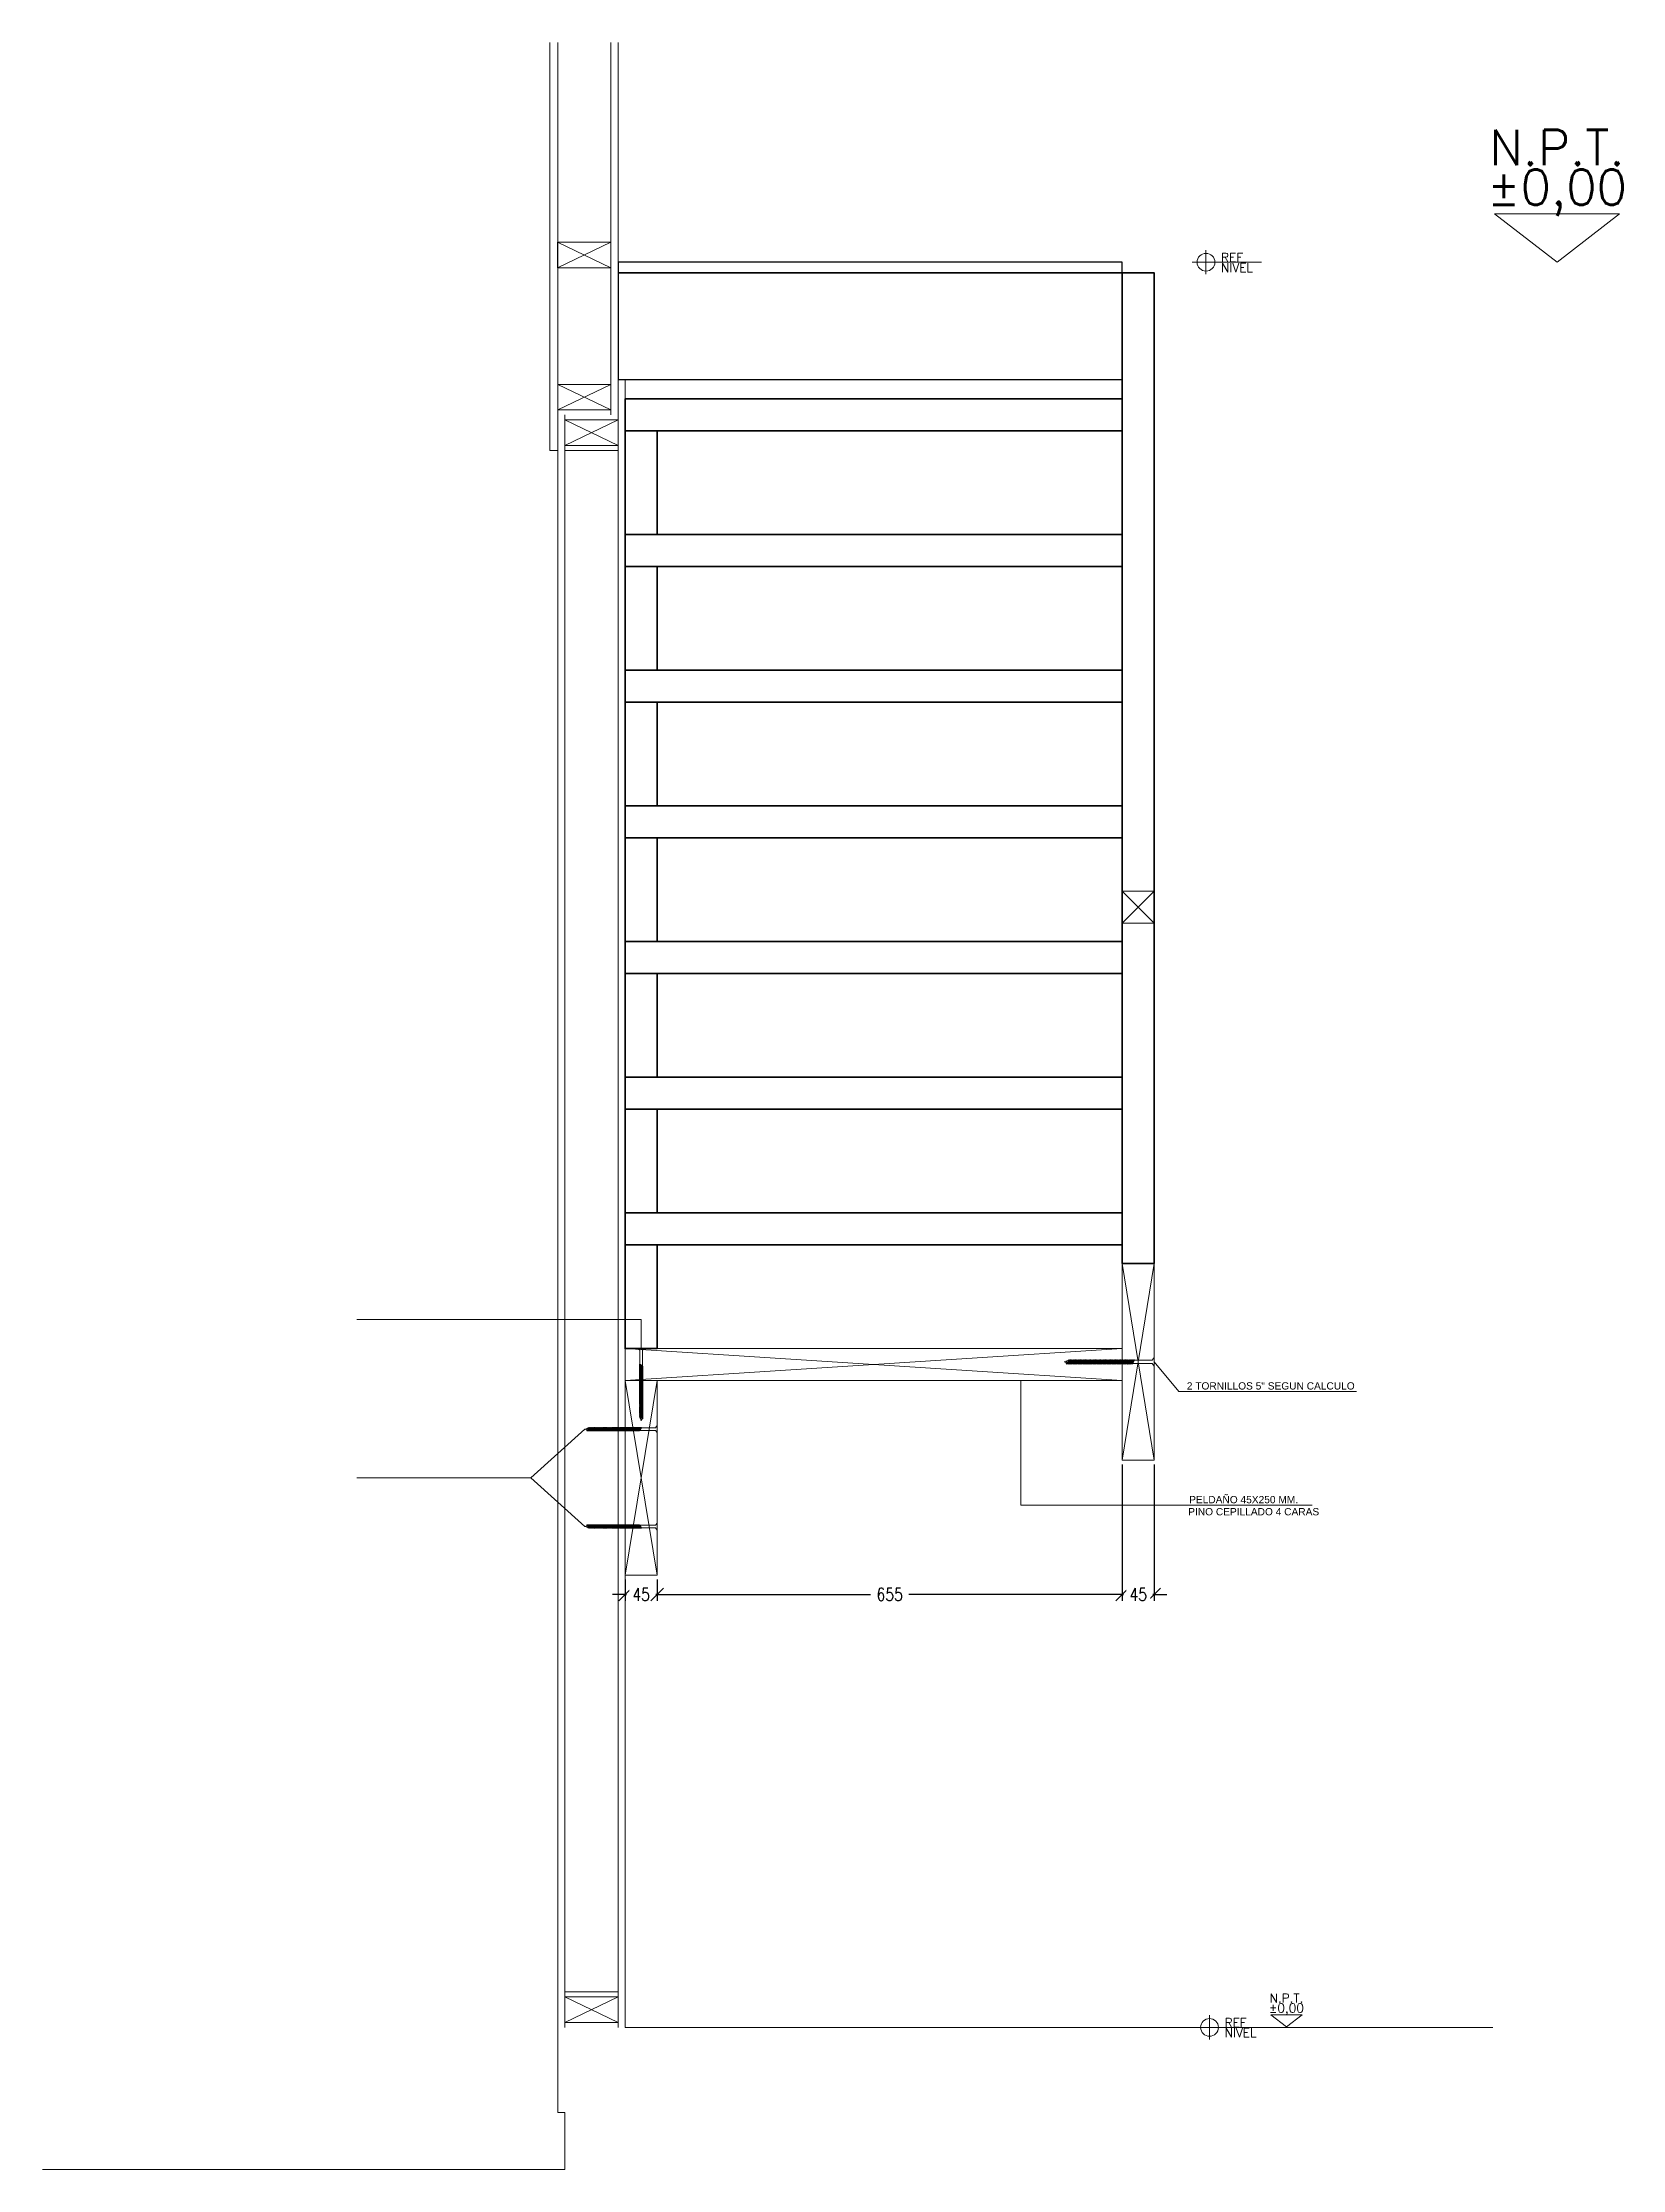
# Model space of a CAD drawing. Header units: metres. Extents: x -2 to 690, y -116 to 73.
# Drawn here: x 222.768 to 224.993, y 62.831 to 65.826 of the extents above; entities that cross this region are included whole.
import ezdxf
from ezdxf.enums import TextEntityAlignment as Align

# ---------------------------------------------------------------- set-up
doc = ezdxf.new("R2010")
doc.units = ezdxf.units.M
doc.header["$LTSCALE"] = 5
doc.header["$MEASUREMENT"] = 0
doc.layers.get('0').update_dxf_attribs({"color": 30})
doc.layers.get('DEFPOINTS').update_dxf_attribs({"color": 210})
for name, color, linetype, lineweight in [('A-ANNO-DIMS', 3, 'Continuous', 18), ('A-ANNO-SYMB', 3, 'Continuous', 18), ('A-ANNO-TEXT', 3, 'Continuous', 18), ('A-DETL-MBND', 3, 'Continuous', 18), ('A-ELEV-MBE1', 7, 'Continuous', 35), ('A-ELEV-MBE2', 4, 'Continuous', 25), ('A-FURN', 8, 'Continuous', 18), ('A-WALL-STUD', 3, 'Continuous', 18)]:
    doc.layers.add(name, color=color, linetype=linetype, lineweight=lineweight)
doc.styles.add('E-ROMANS', font='romans.shx', dxfattribs={"width": 0.8})
doc.styles.get("Standard").update_dxf_attribs({"font": 'arial.ttf'})
doc.dimstyles.new('E-0010_TICK_18', dxfattribs={"dimscale": 0.001, "dimtxt": 18, "dimasz": 18, "dimexe": 9, "dimexo": 6, "dimgap": 9, "dimtad": 0, "dimdec": 0, "dimlfac": 1000, "dimzin": 0, "dimdsep": 46, "dimtxsty": 'E-ROMANS', "dimblk": 'OBLIQUE', "dimcen": 9, "dimclrd": 256, "dimclre": 256, "dimclrt": 256, "dimadec": 0, "dimazin": 0, "dimtfac": 1, "dimtdec": 0, "dimtmove": 1, "dimatfit": 3, "dimldrblk": 'OPEN90', "dimfxl": 1, "dimtfill": 1, "dimtolj": 1, "dimtzin": 0, "dimarcsym": 0})

msp = doc.modelspace()

# ---------------------------------------------------------------- texts
at = {"layer": 'A-ANNO-TEXT', "char_height": 0.01024, "attachment_point": 4}
for s, insert in [('\\A1;{\\fArial|b0|i0|c0|p34;2 TORNILLOS 5" SEGUN CALCULO}', (224.3794, 63.9345)), ('\\A1;{\\fArial|b0|i0|c0|p34;PELDAÑO 45X250 MM.}', (224.3827, 63.7744)), ('\\A1;{\\fArial|b0|i0|c0|p34;PINO CEPILLADO 4 CARAS}', (224.3814, 63.7574))]:
    msp.add_mtext(s, dxfattribs=dict(at, insert=insert))
at = {"layer": 'A-ANNO-TEXT', "style": 'E-ROMANS'}
for tag, text, height, p in [('N.P.T.', 'N.', 0.05, (224.9007, 65.6379)), ('%%P0,00', '0.00', 0.05, (224.9007, 65.5821)), ('%%P0,00', '0.00', 0.0125, (224.5197, 63.0488)), ('N.P.T.', 'N.', 0.0125, (224.5197, 63.0627))]:
    msp.add_attdef(tag, text=text, height=height, dxfattribs=at).set_placement(p, align=Align.BOTTOM_CENTER)
for p in [(224.4275, 65.5152), (224.4325, 63.0302)]:
    msp.add_attdef('NIVEL', text='%%P0,00', height=0.0125, dxfattribs=at).set_placement(p, align=Align.TOP_LEFT)
for p in [(224.4276, 65.5131), (224.4326, 63.0281)]:
    msp.add_attdef('REF', text='', height=0.0125, dxfattribs=at).set_placement(p, align=Align.BOTTOM_LEFT)

# ---------------------------------------------------------------- blocks, each defined once
blk = doc.blocks.new('_Oblique')
at = {"color": 0, "linetype": 'ByBlock', "lineweight": -2}
blk.add_line((-0.5, -0.5), (0.5, 0.5), dxfattribs=at)
blk = doc.blocks.new('*D1627')
at = {"layer": 'A-ANNO-DIMS', "lineweight": -2, "transparency": 16777216}
for p, q in [((223.5885, 63.6621), (223.5885, 63.632)), ((223.6335, 63.6621), (223.6335, 63.632)), ((223.5885, 63.641), (223.5705, 63.641)), ((223.5885, 63.641), (223.5904, 63.641)), ((223.6335, 63.641), (223.6317, 63.641)), ((223.6335, 63.641), (223.6515, 63.641))]:
    blk.add_line(p, q, dxfattribs=at)
at = {"layer": 'A-ANNO-DIMS', "lineweight": -2, "transparency": 16777216, "xscale": 0.018, "yscale": 0.018, "zscale": 0.018}
blk.add_blockref('_Oblique', (223.5885, 63.641), dxfattribs=at)
at = {"layer": 'A-ANNO-DIMS', "lineweight": -2, "transparency": 16777216, "xscale": 0.018, "yscale": 0.018, "zscale": 0.018, "rotation": 180}
blk.add_blockref('_Oblique', (223.6335, 63.641), dxfattribs=at)
at = {"layer": 'A-ANNO-DIMS', "transparency": 16777216, "insert": (223.611, 63.641), "char_height": 0.018, "attachment_point": 5, "style": 'E-ROMANS', "bg_fill": 3, "box_fill_scale": 1.25, "bg_fill_color": 256, "bg_fill_true_color": 13158600, "bg_fill_transparency": 0}
blk.add_mtext('\\A1;45', dxfattribs=at)
at = {"layer": 'DEFPOINTS', "color": 0, "transparency": 16777216}
for p in [(223.5885, 63.6681), (223.6335, 63.6681), (223.6335, 63.641)]:
    blk.add_point(p, dxfattribs=at)
blk = doc.blocks.new('_Open90')
at = {"color": 0, "linetype": 'ByBlock', "lineweight": -2}
for p, q in [((0, 0), (-1, 0)), ((-0.5, 0.5), (0, 0)), ((0, 0), (-0.5, -0.5))]:
    blk.add_line(p, q, dxfattribs=at)
blk = doc.blocks.new('*D1628')
at = {"layer": 'A-ANNO-DIMS', "lineweight": -2, "transparency": 16777216}
for p, q in [((224.2885, 63.8241), (224.2885, 63.632)), ((223.6335, 63.6621), (223.6335, 63.632)), ((223.6335, 63.641), (223.9339, 63.641)), ((224.2885, 63.641), (223.9882, 63.641))]:
    blk.add_line(p, q, dxfattribs=at)
at = {"layer": 'DEFPOINTS', "color": 0, "transparency": 16777216}
for p in [(224.2885, 63.8301), (223.6335, 63.6681), (224.2885, 63.641)]:
    blk.add_point(p, dxfattribs=at)
at = {"layer": 'A-ANNO-DIMS', "lineweight": -2, "transparency": 16777216, "xscale": 0.018, "yscale": 0.018, "zscale": 0.018, "rotation": 180}
blk.add_blockref('_Oblique', (223.6335, 63.641), dxfattribs=at)
at = {"layer": 'A-ANNO-DIMS', "lineweight": -2, "transparency": 16777216, "xscale": 0.018, "yscale": 0.018, "zscale": 0.018}
blk.add_blockref('_Oblique', (224.2885, 63.641), dxfattribs=at)
at = {"layer": 'A-ANNO-DIMS', "transparency": 16777216, "insert": (223.961, 63.641), "char_height": 0.018, "attachment_point": 5, "style": 'E-ROMANS', "bg_fill": 3, "box_fill_scale": 1.25, "bg_fill_color": 256, "bg_fill_true_color": 13158600, "bg_fill_transparency": 0}
blk.add_mtext('\\A1;655', dxfattribs=at)
blk = doc.blocks.new('*D1629')
at = {"layer": 'A-ANNO-DIMS', "lineweight": -2, "transparency": 16777216}
for p, q in [((224.2885, 63.8241), (224.2885, 63.632)), ((224.3335, 63.8241), (224.3335, 63.632)), ((224.2885, 63.641), (224.2705, 63.641)), ((224.2885, 63.641), (224.2904, 63.641)), ((224.3335, 63.641), (224.3317, 63.641)), ((224.3335, 63.641), (224.3515, 63.641))]:
    blk.add_line(p, q, dxfattribs=at)
at = {"layer": 'DEFPOINTS', "color": 0, "transparency": 16777216}
for p in [(224.2885, 63.8301), (224.3335, 63.8301)]:
    blk.add_point(p, dxfattribs=at)
at = {"layer": 'A-ANNO-DIMS', "lineweight": -2, "transparency": 16777216, "xscale": 0.018, "yscale": 0.018, "zscale": 0.018}
blk.add_blockref('_Oblique', (224.2885, 63.641), dxfattribs=at)
at = {"layer": 'A-ANNO-DIMS', "lineweight": -2, "transparency": 16777216, "xscale": 0.018, "yscale": 0.018, "zscale": 0.018, "rotation": 180}
blk.add_blockref('_Oblique', (224.3335, 63.641), dxfattribs=at)
at = {"layer": 'A-ANNO-DIMS', "transparency": 16777216, "insert": (224.311, 63.641), "char_height": 0.018, "attachment_point": 5, "style": 'E-ROMANS', "bg_fill": 3, "box_fill_scale": 1.25, "bg_fill_color": 256, "bg_fill_true_color": 13158600, "bg_fill_transparency": 0}
blk.add_mtext('\\A1;45', dxfattribs=at)
at = {"layer": 'DEFPOINTS', "color": 0, "transparency": 16777216}
blk.add_point((224.2885, 63.641), dxfattribs=at)

# ---------------------------------------------------------------- linework, layer by layer
at = {"layer": 'A-ANNO-DIMS'}
msp.add_line((223.5035, 62.8315), (222.7681, 62.8315), dxfattribs=at)
at = {"layer": 'A-ANNO-SYMB'}
for p, q in [((224.3871, 65.5165), (224.4847, 65.5165)), ((224.4064, 65.4995), (224.4064, 65.5335)), ((224.2885, 64.5861), (224.3335, 64.6311)), ((224.2885, 64.6311), (224.3335, 64.5861)), ((224.2885, 63.8301), (224.3335, 64.1067)), ((224.2885, 64.1067), (224.3335, 63.8301)), ((223.5885, 63.9422), (224.2885, 63.9872)), ((223.5885, 63.9872), (224.2885, 63.9422)), ((223.6335, 63.6681), (223.5885, 63.9422)), ((223.6335, 63.9422), (223.5885, 63.6681)), ((223.5885, 63.0315), (224.8102, 63.0315)), ((224.3921, 63.0315), (224.4897, 63.0315)), ((224.4114, 63.0145), (224.4114, 63.0485)), ((223.5035, 62.9115), (223.5035, 62.8315))]:
    msp.add_line(p, q, dxfattribs=at)
for points in [[(223.5035, 62.9115), (223.4935, 62.9115), (223.4935, 65.2515), (223.4825, 65.2515), (223.4823, 65.8258)], [(223.5785, 65.8258), (223.5785, 65.3515), (223.5885, 65.3515), (223.5885, 63.0315)], [(224.9888, 65.5844), (224.8127, 65.5844)], [(224.9888, 65.5844), (224.9007, 65.5165), (224.8127, 65.5844)], [(223.2108, 64.0282), (223.611, 64.0282), (223.611, 63.9872)], [(224.6182, 63.9266), (224.368, 63.9266), (224.3335, 63.9684)], [(223.2108, 63.8052), (223.4558, 63.8052), (223.5319, 63.8737)], [(223.2108, 63.8052), (223.4558, 63.8052), (223.5319, 63.7366)], [(224.5417, 63.0493), (224.4977, 63.0493)], [(224.5417, 63.0493), (224.5197, 63.0324), (224.4977, 63.0493)]]:
    msp.add_lwpolyline(points, dxfattribs=at)
for points in [[(223.5035, 65.2515), (223.5785, 65.2515), (223.5785, 63.0815), (223.5035, 63.0815)], [(224.2885, 64.5861), (224.3335, 64.5861), (224.3335, 64.6311), (224.2885, 64.6311)], [(224.3335, 63.8301), (224.2885, 63.8301), (224.2885, 64.1067), (224.3335, 64.1067)], [(224.2885, 63.9422), (223.5885, 63.9422), (223.5885, 63.9872), (224.2885, 63.9872)], [(223.6335, 63.6681), (223.5885, 63.6681), (223.5885, 63.9422), (223.6335, 63.9422)]]:
    msp.add_lwpolyline(points, close=True, dxfattribs=at)
for centre in [(224.4064, 65.5165), (224.4114, 63.0315)]:
    msp.add_circle(centre, 0.0125, dxfattribs=at)
at = {"layer": 'A-DETL-MBND'}
for p, q in [((223.4935, 65.2515), (223.4935, 65.8258)), ((223.5685, 65.3015), (223.5685, 65.8258))]:
    msp.add_line(p, q, dxfattribs=at)
for points in [[(223.5785, 65.3515), (223.5785, 63.0315)], [(223.5035, 65.3015), (223.5035, 63.0315)]]:
    msp.add_lwpolyline(points, dxfattribs=at)
at = {"layer": 'A-ELEV-MBE1'}
for p, q in [((223.5885, 65.3242), (224.2885, 65.3242)), ((223.5885, 65.2792), (224.2885, 65.2792)), ((223.5885, 65.1332), (224.2885, 65.1332)), ((223.5885, 65.0882), (224.2885, 65.0882)), ((223.5885, 64.9422), (224.2885, 64.9422)), ((223.5885, 64.8972), (224.2885, 64.8972)), ((223.5885, 64.7512), (224.2885, 64.7512)), ((223.5885, 64.7062), (224.2885, 64.7062)), ((223.5885, 64.5602), (224.2885, 64.5602)), ((223.5885, 64.5152), (224.2885, 64.5152)), ((223.5885, 64.3692), (224.2885, 64.3692)), ((223.5885, 64.3242), (224.2885, 64.3242)), ((223.5885, 64.1782), (224.2885, 64.1782)), ((223.5885, 64.1332), (224.2885, 64.1332))]:
    msp.add_line(p, q, dxfattribs=at)
msp.add_lwpolyline([(224.3335, 64.1067), (224.2885, 64.1067), (224.2885, 65.5015), (224.3335, 65.5015)], close=True, dxfattribs=at)
for points in [[(223.6335, 65.2792), (223.6335, 65.1332), (223.5885, 65.1332), (223.5885, 65.3242)], [(223.6335, 65.0882), (223.6335, 64.9422), (223.5885, 64.9422), (223.5885, 65.1332)], [(223.6335, 64.8972), (223.6335, 64.7512), (223.5885, 64.7512), (223.5885, 64.9422)], [(223.6335, 64.7062), (223.6335, 64.5602), (223.5885, 64.5602), (223.5885, 64.7512)], [(223.6335, 64.5152), (223.6335, 64.3692), (223.5885, 64.3692), (223.5885, 64.5602)], [(223.6335, 64.3242), (223.6335, 64.1782), (223.5885, 64.1782), (223.5885, 64.3692)], [(223.6335, 64.1332), (223.6335, 63.9872), (223.5885, 63.9872), (223.5885, 64.1782)]]:
    msp.add_lwpolyline(points, dxfattribs=at)
at = {"layer": 'A-ELEV-MBE2'}
for points in [[(224.2885, 65.5165), (223.5785, 65.5165), (223.5785, 65.5015), (224.2885, 65.5015)], [(224.2885, 65.5015), (223.5785, 65.5015), (223.5785, 65.3515), (224.2885, 65.3515)]]:
    msp.add_lwpolyline(points, close=True, dxfattribs=at)
at = {"layer": 'A-FURN'}
for points in [[(223.6092, 63.9651), (223.6092, 63.9848), (223.6061, 63.9872), (223.6159, 63.9872), (223.6129, 63.9848), (223.6129, 63.963), (223.6135, 63.9619), (223.6129, 63.9616), (223.6135, 63.9605), (223.6129, 63.9602), (223.6135, 63.9591), (223.6129, 63.9587), (223.6135, 63.9577), (223.6129, 63.9573), (223.6135, 63.9563), (223.6129, 63.9559), (223.6135, 63.9549), (223.6129, 63.9545), (223.6135, 63.9535), (223.6129, 63.9531), (223.6135, 63.952), (223.6129, 63.9517), (223.6135, 63.9506), (223.6129, 63.9503), (223.6135, 63.9492), (223.6129, 63.9489), (223.6135, 63.9478), (223.6129, 63.9475), (223.6135, 63.9464), (223.6129, 63.946), (223.6135, 63.945), (223.6129, 63.9446), (223.6135, 63.9436), (223.6129, 63.9432), (223.6135, 63.9422), (223.6129, 63.9418), (223.6135, 63.9407), (223.6129, 63.9404), (223.6135, 63.9393), (223.6129, 63.939), (223.6135, 63.9379), (223.6129, 63.9376), (223.6135, 63.9365), (223.6129, 63.9362), (223.6135, 63.9351), (223.6129, 63.9348), (223.6135, 63.9337), (223.6129, 63.9333), (223.6135, 63.9323), (223.6129, 63.9319), (223.6135, 63.9309), (223.6129, 63.9305), (223.6135, 63.9295), (223.6129, 63.9291), (223.6135, 63.928), (223.6129, 63.9277), (223.6135, 63.9266), (223.6129, 63.9263), (223.6135, 63.9252), (223.6129, 63.9249), (223.6135, 63.9238), (223.6129, 63.9235), (223.6135, 63.9224), (223.6129, 63.922), (223.6135, 63.921), (223.6129, 63.9206), (223.6135, 63.9196), (223.6129, 63.9192), (223.6135, 63.9182), (223.6129, 63.9178), (223.6135, 63.9168), (223.6129, 63.9164), (223.6135, 63.9153), (223.6129, 63.915), (223.6135, 63.9139), (223.6129, 63.9136), (223.6135, 63.9125), (223.6129, 63.9122), (223.6135, 63.9111), (223.6129, 63.9108), (223.6135, 63.9097), (223.6129, 63.9093), (223.6135, 63.9083), (223.6129, 63.9079), (223.6135, 63.9069), (223.6129, 63.9065), (223.6135, 63.9055), (223.6129, 63.9051), (223.6135, 63.9041), (223.6129, 63.9037), (223.6135, 63.9026), (223.6129, 63.9023), (223.6135, 63.9012), (223.6129, 63.9009), (223.6135, 63.8998), (223.6129, 63.8995), (223.6135, 63.8984), (223.6129, 63.8981), (223.6135, 63.897), (223.6129, 63.8966), (223.6135, 63.8956), (223.6129, 63.8952), (223.6135, 63.8942), (223.6129, 63.8938), (223.6135, 63.8928), (223.6129, 63.8924), (223.6135, 63.8913), (223.6129, 63.891), (223.6135, 63.8899), (223.6129, 63.8896), (223.6135, 63.8885), (223.6129, 63.8882), (223.6118, 63.8878), (223.611, 63.8856), (223.61, 63.8889), (223.6092, 63.8903), (223.6086, 63.8914), (223.6092, 63.8917), (223.6086, 63.8928), (223.6092, 63.8931)], [(223.6092, 63.9651), (223.6086, 63.9647), (223.6092, 63.9637)], [(223.6135, 63.9619), (223.6086, 63.9647)], [(223.6092, 63.9637), (223.6086, 63.9633), (223.6092, 63.9623)], [(223.6135, 63.9605), (223.6086, 63.9633)], [(223.6092, 63.9623), (223.6086, 63.9619), (223.6092, 63.9609)], [(223.6135, 63.9591), (223.6086, 63.9619)], [(223.6092, 63.9609), (223.6086, 63.9605), (223.6092, 63.9595)], [(223.6135, 63.9577), (223.6086, 63.9605)], [(223.6092, 63.9595), (223.6086, 63.9591), (223.6092, 63.958)], [(223.6135, 63.9563), (223.6086, 63.9591)], [(223.6092, 63.958), (223.6086, 63.9577), (223.6092, 63.9566)], [(223.6129, 63.963), (223.6092, 63.9651)], [(223.6129, 63.9616), (223.6092, 63.9637)], [(223.6129, 63.9602), (223.6092, 63.9623)], [(223.6129, 63.9587), (223.6092, 63.9609)], [(223.6129, 63.9573), (223.6092, 63.9595)], [(223.6129, 63.9559), (223.6092, 63.958)], [(224.3059, 63.9707), (224.3305, 63.9707), (224.3335, 63.9745), (224.3335, 63.9623), (224.3305, 63.9661), (224.3032, 63.9661), (224.3019, 63.9653), (224.3014, 63.9661), (224.3001, 63.9653), (224.2997, 63.9661), (224.2983, 63.9653), (224.2979, 63.9661), (224.2966, 63.9653), (224.2961, 63.9661), (224.2948, 63.9653), (224.2944, 63.9661), (224.2931, 63.9653), (224.2926, 63.9661), (224.2913, 63.9653), (224.2909, 63.9661), (224.2895, 63.9653), (224.2891, 63.9661), (224.2878, 63.9653), (224.2873, 63.9661), (224.286, 63.9653), (224.2856, 63.9661), (224.2842, 63.9653), (224.2838, 63.9661), (224.2825, 63.9653), (224.282, 63.9661), (224.2807, 63.9653), (224.2803, 63.9661), (224.2789, 63.9653), (224.2785, 63.9661), (224.2772, 63.9653), (224.2767, 63.9661), (224.2754, 63.9653), (224.275, 63.9661), (224.2736, 63.9653), (224.2732, 63.9661), (224.2719, 63.9653), (224.2714, 63.9661), (224.2701, 63.9653), (224.2697, 63.9661), (224.2684, 63.9653), (224.2679, 63.9661), (224.2666, 63.9653), (224.2662, 63.9661), (224.2648, 63.9653), (224.2644, 63.9661), (224.2631, 63.9653), (224.2626, 63.9661), (224.2613, 63.9653), (224.2609, 63.9661), (224.2595, 63.9653), (224.2591, 63.9661), (224.2578, 63.9653), (224.2573, 63.9661), (224.256, 63.9653), (224.2556, 63.9661), (224.2542, 63.9653), (224.2538, 63.9661), (224.2525, 63.9653), (224.252, 63.9661), (224.2507, 63.9653), (224.2503, 63.9661), (224.2489, 63.9653), (224.2485, 63.9661), (224.2472, 63.9653), (224.2467, 63.9661), (224.2454, 63.9653), (224.245, 63.9661), (224.2437, 63.9653), (224.2432, 63.9661), (224.2419, 63.9653), (224.2415, 63.9661), (224.2401, 63.9653), (224.2397, 63.9661), (224.2384, 63.9653), (224.2379, 63.9661), (224.2366, 63.9653), (224.2362, 63.9661), (224.2348, 63.9653), (224.2344, 63.9661), (224.2331, 63.9653), (224.2326, 63.9661), (224.2313, 63.9653), (224.2309, 63.9661), (224.2295, 63.9653), (224.2291, 63.9661), (224.2278, 63.9653), (224.2273, 63.9661), (224.226, 63.9653), (224.2256, 63.9661), (224.2242, 63.9653), (224.2238, 63.9661), (224.2225, 63.9653), (224.222, 63.9661), (224.2207, 63.9653), (224.2203, 63.9661), (224.219, 63.9653), (224.2185, 63.9661), (224.2172, 63.9653), (224.2168, 63.9661), (224.2154, 63.9653), (224.215, 63.9661), (224.2137, 63.9653), (224.2132, 63.9661), (224.2119, 63.9653), (224.2115, 63.9661), (224.2101, 63.9653), (224.2097, 63.9661), (224.2093, 63.9674), (224.2065, 63.9684), (224.2106, 63.9697), (224.2123, 63.9707), (224.2137, 63.9714), (224.2141, 63.9707), (224.2154, 63.9714), (224.2159, 63.9707)], [(224.2093, 63.9674), (224.2106, 63.9697)], [(224.2101, 63.9653), (224.2137, 63.9714)], [(224.2115, 63.9661), (224.2141, 63.9707)], [(224.2119, 63.9653), (224.2154, 63.9714)], [(224.2132, 63.9661), (224.2159, 63.9707)], [(224.2137, 63.9653), (224.2172, 63.9714)], [(224.215, 63.9661), (224.2176, 63.9707)], [(224.2154, 63.9653), (224.219, 63.9714)], [(224.2176, 63.9707), (224.2172, 63.9714), (224.2159, 63.9707)], [(224.2168, 63.9661), (224.2194, 63.9707)], [(224.2172, 63.9653), (224.2207, 63.9714)], [(224.2194, 63.9707), (224.219, 63.9714), (224.2176, 63.9707)], [(224.2185, 63.9661), (224.2212, 63.9707)], [(224.219, 63.9653), (224.2225, 63.9714)], [(224.2212, 63.9707), (224.2207, 63.9714), (224.2194, 63.9707)], [(224.2203, 63.9661), (224.2229, 63.9707)], [(224.2207, 63.9653), (224.2243, 63.9714)], [(224.2229, 63.9707), (224.2225, 63.9714), (224.2212, 63.9707)], [(224.222, 63.9661), (224.2247, 63.9707)], [(224.2225, 63.9653), (224.226, 63.9714)], [(224.2247, 63.9707), (224.2243, 63.9714), (224.2229, 63.9707)], [(224.2238, 63.9661), (224.2265, 63.9707)], [(224.2242, 63.9653), (224.2278, 63.9714)], [(224.2265, 63.9707), (224.226, 63.9714), (224.2247, 63.9707)], [(224.2256, 63.9661), (224.2282, 63.9707)], [(224.226, 63.9653), (224.2295, 63.9714)], [(224.2282, 63.9707), (224.2278, 63.9714), (224.2265, 63.9707)], [(224.2273, 63.9661), (224.23, 63.9707)], [(224.2278, 63.9653), (224.2313, 63.9714)], [(224.23, 63.9707), (224.2295, 63.9714), (224.2282, 63.9707)], [(224.2291, 63.9661), (224.2318, 63.9707)], [(224.2295, 63.9653), (224.2331, 63.9714)], [(224.2318, 63.9707), (224.2313, 63.9714), (224.23, 63.9707)], [(224.2309, 63.9661), (224.2335, 63.9707)], [(224.2313, 63.9653), (224.2348, 63.9714)], [(224.2335, 63.9707), (224.2331, 63.9714), (224.2318, 63.9707)], [(224.2326, 63.9661), (224.2353, 63.9707)], [(224.2331, 63.9653), (224.2366, 63.9714)], [(224.2353, 63.9707), (224.2348, 63.9714), (224.2335, 63.9707)], [(224.2344, 63.9661), (224.237, 63.9707)], [(224.2348, 63.9653), (224.2384, 63.9714)], [(224.237, 63.9707), (224.2366, 63.9714), (224.2353, 63.9707)], [(224.2362, 63.9661), (224.2388, 63.9707)], [(224.2366, 63.9653), (224.2401, 63.9714)], [(224.2388, 63.9707), (224.2384, 63.9714), (224.237, 63.9707)], [(224.2379, 63.9661), (224.2406, 63.9707)], [(224.2384, 63.9653), (224.2419, 63.9714)], [(224.2406, 63.9707), (224.2401, 63.9714), (224.2388, 63.9707)], [(224.2397, 63.9661), (224.2423, 63.9707)], [(224.2401, 63.9653), (224.2437, 63.9714)], [(224.2423, 63.9707), (224.2419, 63.9714), (224.2406, 63.9707)], [(224.2415, 63.9661), (224.2441, 63.9707)], [(224.2419, 63.9653), (224.2454, 63.9714)], [(224.2441, 63.9707), (224.2437, 63.9714), (224.2423, 63.9707)], [(224.2432, 63.9661), (224.2459, 63.9707)], [(224.2437, 63.9653), (224.2472, 63.9714)], [(224.2459, 63.9707), (224.2454, 63.9714), (224.2441, 63.9707)], [(224.245, 63.9661), (224.2476, 63.9707)], [(224.2454, 63.9653), (224.249, 63.9714)], [(224.2476, 63.9707), (224.2472, 63.9714), (224.2459, 63.9707)], [(224.2467, 63.9661), (224.2494, 63.9707)], [(224.2472, 63.9653), (224.2507, 63.9714)], [(224.2494, 63.9707), (224.249, 63.9714), (224.2476, 63.9707)], [(224.2485, 63.9661), (224.2512, 63.9707)], [(224.2489, 63.9653), (224.2525, 63.9714)], [(224.2512, 63.9707), (224.2507, 63.9714), (224.2494, 63.9707)], [(224.2503, 63.9661), (224.2529, 63.9707)], [(224.2507, 63.9653), (224.2542, 63.9714)], [(224.2529, 63.9707), (224.2525, 63.9714), (224.2512, 63.9707)], [(224.252, 63.9661), (224.2547, 63.9707)], [(224.2525, 63.9653), (224.256, 63.9714)], [(224.2547, 63.9707), (224.2542, 63.9714), (224.2529, 63.9707)], [(224.2538, 63.9661), (224.2565, 63.9707)], [(224.2542, 63.9653), (224.2578, 63.9714)], [(224.2565, 63.9707), (224.256, 63.9714), (224.2547, 63.9707)], [(224.2556, 63.9661), (224.2582, 63.9707)], [(224.256, 63.9653), (224.2595, 63.9714)], [(224.2582, 63.9707), (224.2578, 63.9714), (224.2565, 63.9707)], [(224.2573, 63.9661), (224.26, 63.9707)], [(224.2578, 63.9653), (224.2613, 63.9714)], [(224.26, 63.9707), (224.2595, 63.9714), (224.2582, 63.9707)], [(224.2591, 63.9661), (224.2617, 63.9707)], [(224.2595, 63.9653), (224.2631, 63.9714)], [(224.2617, 63.9707), (224.2613, 63.9714), (224.26, 63.9707)], [(224.2609, 63.9661), (224.2635, 63.9707)], [(224.2613, 63.9653), (224.2648, 63.9714)], [(224.2635, 63.9707), (224.2631, 63.9714), (224.2617, 63.9707)], [(224.2626, 63.9661), (224.2653, 63.9707)], [(224.2631, 63.9653), (224.2666, 63.9714)], [(224.2653, 63.9707), (224.2648, 63.9714), (224.2635, 63.9707)], [(224.2644, 63.9661), (224.267, 63.9707)], [(224.2648, 63.9653), (224.2684, 63.9714)], [(224.267, 63.9707), (224.2666, 63.9714), (224.2653, 63.9707)], [(224.2662, 63.9661), (224.2688, 63.9707)], [(224.2666, 63.9653), (224.2701, 63.9714)], [(224.2688, 63.9707), (224.2684, 63.9714), (224.267, 63.9707)], [(224.2679, 63.9661), (224.2706, 63.9707)], [(224.2684, 63.9653), (224.2719, 63.9714)], [(224.2706, 63.9707), (224.2701, 63.9714), (224.2688, 63.9707)], [(224.2697, 63.9661), (224.2723, 63.9707)], [(224.2701, 63.9653), (224.2737, 63.9714)], [(224.2723, 63.9707), (224.2719, 63.9714), (224.2706, 63.9707)], [(224.2714, 63.9661), (224.2741, 63.9707)], [(224.2719, 63.9653), (224.2754, 63.9714)], [(224.2741, 63.9707), (224.2737, 63.9714), (224.2723, 63.9707)], [(224.2732, 63.9661), (224.2759, 63.9707)], [(224.2736, 63.9653), (224.2772, 63.9714)], [(224.2759, 63.9707), (224.2754, 63.9714), (224.2741, 63.9707)], [(224.275, 63.9661), (224.2776, 63.9707)], [(224.2754, 63.9653), (224.2789, 63.9714)], [(224.2776, 63.9707), (224.2772, 63.9714), (224.2759, 63.9707)], [(224.2767, 63.9661), (224.2794, 63.9707)], [(224.2772, 63.9653), (224.2807, 63.9714)], [(224.2794, 63.9707), (224.2789, 63.9714), (224.2776, 63.9707)], [(224.2785, 63.9661), (224.2812, 63.9707)], [(224.2789, 63.9653), (224.2825, 63.9714)], [(224.2812, 63.9707), (224.2807, 63.9714), (224.2794, 63.9707)], [(224.2803, 63.9661), (224.2829, 63.9707)], [(224.2807, 63.9653), (224.2842, 63.9714)], [(224.2829, 63.9707), (224.2825, 63.9714), (224.2812, 63.9707)], [(224.282, 63.9661), (224.2847, 63.9707)], [(224.2825, 63.9653), (224.286, 63.9714)], [(224.2847, 63.9707), (224.2842, 63.9714), (224.2829, 63.9707)], [(224.2838, 63.9661), (224.2864, 63.9707)], [(224.2842, 63.9653), (224.2878, 63.9714)], [(224.2864, 63.9707), (224.286, 63.9714), (224.2847, 63.9707)], [(224.2856, 63.9661), (224.2882, 63.9707)], [(224.286, 63.9653), (224.2895, 63.9714)], [(224.2882, 63.9707), (224.2878, 63.9714), (224.2864, 63.9707)], [(224.2873, 63.9661), (224.29, 63.9707)], [(224.2878, 63.9653), (224.2913, 63.9714)], [(224.29, 63.9707), (224.2895, 63.9714), (224.2882, 63.9707)], [(224.2891, 63.9661), (224.2917, 63.9707)], [(224.2895, 63.9653), (224.2931, 63.9714)], [(224.2917, 63.9707), (224.2913, 63.9714), (224.29, 63.9707)], [(224.2909, 63.9661), (224.2935, 63.9707)], [(224.2913, 63.9653), (224.2948, 63.9714)], [(224.2935, 63.9707), (224.2931, 63.9714), (224.2917, 63.9707)], [(224.2926, 63.9661), (224.2953, 63.9707)], [(224.2931, 63.9653), (224.2966, 63.9714)], [(224.2953, 63.9707), (224.2948, 63.9714), (224.2935, 63.9707)], [(224.2944, 63.9661), (224.297, 63.9707)], [(224.2948, 63.9653), (224.2984, 63.9714)], [(224.297, 63.9707), (224.2966, 63.9714), (224.2953, 63.9707)], [(224.2961, 63.9661), (224.2988, 63.9707)], [(224.2966, 63.9653), (224.3001, 63.9714)], [(224.2988, 63.9707), (224.2984, 63.9714), (224.297, 63.9707)], [(224.2979, 63.9661), (224.3006, 63.9707)], [(224.2983, 63.9653), (224.3019, 63.9714)], [(224.3006, 63.9707), (224.3001, 63.9714), (224.2988, 63.9707)], [(224.2997, 63.9661), (224.3023, 63.9707)], [(224.3001, 63.9653), (224.3037, 63.9714)], [(224.3023, 63.9707), (224.3019, 63.9714), (224.3006, 63.9707)], [(224.3014, 63.9661), (224.3041, 63.9707)], [(224.3019, 63.9653), (224.3054, 63.9714)], [(224.3041, 63.9707), (224.3037, 63.9714), (224.3023, 63.9707)], [(224.3032, 63.9661), (224.3059, 63.9707)], [(224.3059, 63.9707), (224.3054, 63.9714), (224.3041, 63.9707)], [(223.6135, 63.9549), (223.6086, 63.9577)], [(223.6092, 63.9566), (223.6086, 63.9563), (223.6092, 63.9552)], [(223.6135, 63.9535), (223.6086, 63.9563)], [(223.6092, 63.9552), (223.6086, 63.9549), (223.6092, 63.9538)], [(223.6135, 63.952), (223.6086, 63.9549)], [(223.6092, 63.9538), (223.6086, 63.9535), (223.6092, 63.9524)], [(223.6135, 63.9506), (223.6086, 63.9535)], [(223.6092, 63.9524), (223.6086, 63.952), (223.6092, 63.951)], [(223.6135, 63.9492), (223.6086, 63.952)], [(223.6092, 63.951), (223.6086, 63.9506), (223.6092, 63.9496)], [(223.6135, 63.9478), (223.6086, 63.9506)], [(223.6092, 63.9496), (223.6086, 63.9492), (223.6092, 63.9482)], [(223.6135, 63.9464), (223.6086, 63.9492)], [(223.6092, 63.9482), (223.6086, 63.9478), (223.6092, 63.9468)], [(223.6135, 63.945), (223.6086, 63.9478)], [(223.6092, 63.9468), (223.6086, 63.9464), (223.6092, 63.9453)], [(223.6135, 63.9436), (223.6086, 63.9464)], [(223.6092, 63.9453), (223.6086, 63.945), (223.6092, 63.9439)], [(223.6135, 63.9422), (223.6086, 63.945)], [(223.6092, 63.9439), (223.6086, 63.9436), (223.6092, 63.9425)], [(223.6135, 63.9407), (223.6086, 63.9436)], [(223.6092, 63.9425), (223.6086, 63.9422), (223.6092, 63.9411)], [(223.6135, 63.9393), (223.6086, 63.9422)], [(223.6092, 63.9411), (223.6086, 63.9408), (223.6092, 63.9397)], [(223.6135, 63.9379), (223.6086, 63.9408)], [(223.6092, 63.9397), (223.6086, 63.9393), (223.6092, 63.9383)], [(223.6135, 63.9365), (223.6086, 63.9393)], [(223.6092, 63.9383), (223.6086, 63.9379), (223.6092, 63.9369)], [(223.6135, 63.9351), (223.6086, 63.9379)], [(223.6092, 63.9369), (223.6086, 63.9365), (223.6092, 63.9355)], [(223.6135, 63.9337), (223.6086, 63.9365)], [(223.6092, 63.9355), (223.6086, 63.9351), (223.6092, 63.934)], [(223.6135, 63.9323), (223.6086, 63.9351)], [(223.6092, 63.9341), (223.6086, 63.9337), (223.6092, 63.9326)], [(223.6135, 63.9309), (223.6086, 63.9337)], [(223.6092, 63.9326), (223.6086, 63.9323), (223.6092, 63.9312)], [(223.6135, 63.9295), (223.6086, 63.9323)], [(223.6092, 63.9312), (223.6086, 63.9309), (223.6092, 63.9298)], [(223.6135, 63.928), (223.6086, 63.9309)], [(223.6092, 63.9298), (223.6086, 63.9295), (223.6092, 63.9284)], [(223.6135, 63.9266), (223.6086, 63.9295)], [(223.6092, 63.9284), (223.6086, 63.9281), (223.6092, 63.927)], [(223.6135, 63.9252), (223.6086, 63.9281)], [(223.6129, 63.9545), (223.6092, 63.9566)], [(223.6129, 63.9531), (223.6092, 63.9552)], [(223.6129, 63.9517), (223.6092, 63.9538)], [(223.6129, 63.9503), (223.6092, 63.9524)], [(223.6129, 63.9489), (223.6092, 63.951)], [(223.6129, 63.9475), (223.6092, 63.9496)], [(223.6129, 63.946), (223.6092, 63.9482)], [(223.6129, 63.9446), (223.6092, 63.9468)], [(223.6129, 63.9432), (223.6092, 63.9453)], [(223.6129, 63.9418), (223.6092, 63.9439)], [(223.6129, 63.9404), (223.6092, 63.9425)], [(223.6129, 63.939), (223.6092, 63.9411)], [(223.6129, 63.9376), (223.6092, 63.9397)], [(223.6129, 63.9362), (223.6092, 63.9383)], [(223.6129, 63.9348), (223.6092, 63.9369)], [(223.6129, 63.9333), (223.6092, 63.9355)], [(223.6129, 63.9319), (223.6092, 63.934)], [(223.6129, 63.9305), (223.6092, 63.9326)], [(223.6129, 63.9291), (223.6092, 63.9312)], [(223.6129, 63.9277), (223.6092, 63.9298)], [(223.6129, 63.9263), (223.6092, 63.9284)], [(223.6092, 63.927), (223.6086, 63.9266), (223.6092, 63.9256)], [(223.6135, 63.9238), (223.6086, 63.9266)], [(223.6092, 63.9256), (223.6086, 63.9252), (223.6092, 63.9242)], [(223.6135, 63.9224), (223.6086, 63.9252)], [(223.6092, 63.9242), (223.6086, 63.9238), (223.6092, 63.9228)], [(223.6135, 63.921), (223.6086, 63.9238)], [(223.6092, 63.9228), (223.6086, 63.9224), (223.6092, 63.9213)], [(223.6135, 63.9196), (223.6086, 63.9224)], [(223.6092, 63.9213), (223.6086, 63.921), (223.6092, 63.9199)], [(223.6135, 63.9182), (223.6086, 63.921)], [(223.6092, 63.9199), (223.6086, 63.9196), (223.6092, 63.9185)], [(223.6135, 63.9168), (223.6086, 63.9196)], [(223.6092, 63.9185), (223.6086, 63.9182), (223.6092, 63.9171)], [(223.6135, 63.9153), (223.6086, 63.9182)], [(223.6092, 63.9171), (223.6086, 63.9168), (223.6092, 63.9157)], [(223.6135, 63.9139), (223.6086, 63.9168)], [(223.6092, 63.9157), (223.6086, 63.9153), (223.6092, 63.9143)], [(223.6135, 63.9125), (223.6086, 63.9153)], [(223.6092, 63.9143), (223.6086, 63.9139), (223.6092, 63.9129)], [(223.6135, 63.9111), (223.6086, 63.9139)], [(223.6092, 63.9129), (223.6086, 63.9125), (223.6092, 63.9115)], [(223.6135, 63.9097), (223.6086, 63.9125)], [(223.6092, 63.9115), (223.6086, 63.9111), (223.6092, 63.9101)], [(223.6135, 63.9083), (223.6086, 63.9111)], [(223.6092, 63.9101), (223.6086, 63.9097), (223.6092, 63.9086)], [(223.6135, 63.9069), (223.6086, 63.9097)], [(223.6092, 63.9086), (223.6086, 63.9083), (223.6092, 63.9072)], [(223.6135, 63.9055), (223.6086, 63.9083)], [(223.6092, 63.9072), (223.6086, 63.9069), (223.6092, 63.9058)], [(223.6135, 63.9041), (223.6086, 63.9069)], [(223.6092, 63.9058), (223.6086, 63.9055), (223.6092, 63.9044)], [(223.6135, 63.9026), (223.6086, 63.9055)], [(223.6092, 63.9044), (223.6086, 63.9041), (223.6092, 63.903)], [(223.6135, 63.9012), (223.6086, 63.9041)], [(223.6092, 63.903), (223.6086, 63.9026), (223.6092, 63.9016)], [(223.6135, 63.8998), (223.6086, 63.9026)], [(223.6092, 63.9016), (223.6086, 63.9012), (223.6092, 63.9002)], [(223.6135, 63.8984), (223.6086, 63.9012)], [(223.6092, 63.9002), (223.6086, 63.8998), (223.6092, 63.8988)], [(223.6135, 63.897), (223.6086, 63.8998)], [(223.6092, 63.8988), (223.6086, 63.8984), (223.6092, 63.8973)], [(223.6135, 63.8956), (223.6086, 63.8984)], [(223.6129, 63.9249), (223.6092, 63.927)], [(223.6129, 63.9235), (223.6092, 63.9256)], [(223.6129, 63.922), (223.6092, 63.9242)], [(223.6129, 63.9206), (223.6092, 63.9228)], [(223.6129, 63.9192), (223.6092, 63.9213)], [(223.6129, 63.9178), (223.6092, 63.9199)], [(223.6129, 63.9164), (223.6092, 63.9185)], [(223.6129, 63.915), (223.6092, 63.9171)], [(223.6129, 63.9136), (223.6092, 63.9157)], [(223.6129, 63.9122), (223.6092, 63.9143)], [(223.6129, 63.9108), (223.6092, 63.9129)], [(223.6129, 63.9093), (223.6092, 63.9115)], [(223.6129, 63.9079), (223.6092, 63.9101)], [(223.6129, 63.9065), (223.6092, 63.9086)], [(223.6129, 63.9051), (223.6092, 63.9072)], [(223.6129, 63.9037), (223.6092, 63.9058)], [(223.6129, 63.9023), (223.6092, 63.9044)], [(223.6129, 63.9009), (223.6092, 63.903)], [(223.6129, 63.8995), (223.6092, 63.9016)], [(223.6129, 63.8981), (223.6092, 63.9002)], [(223.6129, 63.8966), (223.6092, 63.8988)], [(223.6114, 63.8755), (223.6311, 63.8755), (223.6335, 63.8786), (223.6335, 63.8688), (223.6311, 63.8719), (223.6093, 63.8719), (223.6082, 63.8713), (223.6079, 63.8719), (223.6068, 63.8713), (223.6064, 63.8719), (223.6054, 63.8713), (223.605, 63.8719), (223.604, 63.8713), (223.6036, 63.8719), (223.6026, 63.8713), (223.6022, 63.8719), (223.6012, 63.8713), (223.6008, 63.8719), (223.5997, 63.8713), (223.5994, 63.8719), (223.5983, 63.8713), (223.598, 63.8719), (223.5969, 63.8713), (223.5966, 63.8719), (223.5955, 63.8713), (223.5952, 63.8719), (223.5941, 63.8713), (223.5937, 63.8719), (223.5927, 63.8713), (223.5923, 63.8719), (223.5913, 63.8713), (223.5909, 63.8719), (223.5899, 63.8713), (223.5895, 63.8719), (223.5884, 63.8713), (223.5881, 63.8719), (223.587, 63.8713), (223.5867, 63.8719), (223.5856, 63.8713), (223.5853, 63.8719), (223.5842, 63.8713), (223.5839, 63.8719), (223.5828, 63.8713), (223.5825, 63.8719), (223.5814, 63.8713), (223.581, 63.8719), (223.58, 63.8713), (223.5796, 63.8719), (223.5786, 63.8713), (223.5782, 63.8719), (223.5772, 63.8713), (223.5768, 63.8719), (223.5757, 63.8713), (223.5754, 63.8719), (223.5743, 63.8713), (223.574, 63.8719), (223.5729, 63.8713), (223.5726, 63.8719), (223.5715, 63.8713), (223.5712, 63.8719), (223.5701, 63.8713), (223.5697, 63.8719), (223.5687, 63.8713), (223.5683, 63.8719), (223.5673, 63.8713), (223.5669, 63.8719), (223.5659, 63.8713), (223.5655, 63.8719), (223.5645, 63.8713), (223.5641, 63.8719), (223.563, 63.8713), (223.5627, 63.8719), (223.5616, 63.8713), (223.5613, 63.8719), (223.5602, 63.8713), (223.5599, 63.8719), (223.5588, 63.8713), (223.5585, 63.8719), (223.5574, 63.8713), (223.557, 63.8719), (223.556, 63.8713), (223.5556, 63.8719), (223.5546, 63.8713), (223.5542, 63.8719), (223.5532, 63.8713), (223.5528, 63.8719), (223.5518, 63.8713), (223.5514, 63.8719), (223.5503, 63.8713), (223.55, 63.8719), (223.5489, 63.8713), (223.5486, 63.8719), (223.5475, 63.8713), (223.5472, 63.8719), (223.5461, 63.8713), (223.5458, 63.8719), (223.5447, 63.8713), (223.5443, 63.8719), (223.5433, 63.8713), (223.5429, 63.8719), (223.5419, 63.8713), (223.5415, 63.8719), (223.5405, 63.8713), (223.5401, 63.8719), (223.539, 63.8713), (223.5387, 63.8719), (223.5376, 63.8713), (223.5373, 63.8719), (223.5362, 63.8713), (223.5359, 63.8719), (223.5348, 63.8713), (223.5345, 63.8719), (223.5341, 63.8729), (223.5319, 63.8737), (223.5352, 63.8748), (223.5366, 63.8755), (223.5376, 63.8762), (223.538, 63.8755), (223.5391, 63.8762), (223.5394, 63.8755)], [(223.5341, 63.8729), (223.5352, 63.8748)], [(223.5348, 63.8713), (223.5376, 63.8762)], [(223.5359, 63.8719), (223.538, 63.8755)], [(223.5362, 63.8713), (223.5391, 63.8762)], [(223.5373, 63.8719), (223.5394, 63.8755)], [(223.5376, 63.8713), (223.5405, 63.8762)], [(223.5387, 63.8719), (223.5408, 63.8755)], [(223.539, 63.8713), (223.5419, 63.8762)], [(223.5408, 63.8755), (223.5405, 63.8762), (223.5394, 63.8755)], [(223.5401, 63.8719), (223.5422, 63.8755)], [(223.5405, 63.8713), (223.5433, 63.8762)], [(223.5422, 63.8755), (223.5419, 63.8762), (223.5408, 63.8755)], [(223.5415, 63.8719), (223.5436, 63.8755)], [(223.5419, 63.8713), (223.5447, 63.8762)], [(223.5436, 63.8755), (223.5433, 63.8762), (223.5422, 63.8755)], [(223.5429, 63.8719), (223.545, 63.8755)], [(223.5433, 63.8713), (223.5461, 63.8762)], [(223.5451, 63.8755), (223.5447, 63.8762), (223.5436, 63.8755)], [(223.5443, 63.8719), (223.5465, 63.8755)], [(223.5447, 63.8713), (223.5475, 63.8762)], [(223.5465, 63.8755), (223.5461, 63.8762), (223.545, 63.8755)], [(223.5458, 63.8719), (223.5479, 63.8755)], [(223.5461, 63.8713), (223.5489, 63.8762)], [(223.5479, 63.8755), (223.5475, 63.8762), (223.5465, 63.8755)], [(223.5472, 63.8719), (223.5493, 63.8755)], [(223.5475, 63.8713), (223.5503, 63.8762)], [(223.5493, 63.8755), (223.5489, 63.8762), (223.5479, 63.8755)], [(223.5486, 63.8719), (223.5507, 63.8755)], [(223.5489, 63.8713), (223.5518, 63.8762)], [(223.5507, 63.8755), (223.5503, 63.8762), (223.5493, 63.8755)], [(223.55, 63.8719), (223.5521, 63.8755)], [(223.5503, 63.8713), (223.5532, 63.8762)], [(223.5521, 63.8755), (223.5518, 63.8762), (223.5507, 63.8755)], [(223.5514, 63.8719), (223.5535, 63.8755)], [(223.5518, 63.8713), (223.5546, 63.8762)], [(223.5535, 63.8755), (223.5532, 63.8762), (223.5521, 63.8755)], [(223.5528, 63.8719), (223.5549, 63.8755)], [(223.5532, 63.8713), (223.556, 63.8762)], [(223.5549, 63.8755), (223.5546, 63.8762), (223.5535, 63.8755)], [(223.5542, 63.8719), (223.5563, 63.8755)], [(223.5546, 63.8713), (223.5574, 63.8762)], [(223.5563, 63.8755), (223.556, 63.8762), (223.5549, 63.8755)], [(223.5556, 63.8719), (223.5578, 63.8755)], [(223.556, 63.8713), (223.5588, 63.8762)], [(223.5578, 63.8755), (223.5574, 63.8762), (223.5563, 63.8755)], [(223.557, 63.8719), (223.5592, 63.8755)], [(223.5574, 63.8713), (223.5602, 63.8762)], [(223.5592, 63.8755), (223.5588, 63.8762), (223.5578, 63.8755)], [(223.5585, 63.8719), (223.5606, 63.8755)], [(223.5588, 63.8713), (223.5616, 63.8762)], [(223.5606, 63.8755), (223.5602, 63.8762), (223.5592, 63.8755)], [(223.5599, 63.8719), (223.562, 63.8755)], [(223.5602, 63.8713), (223.563, 63.8762)], [(223.562, 63.8755), (223.5616, 63.8762), (223.5606, 63.8755)], [(223.5613, 63.8719), (223.5634, 63.8755)], [(223.5616, 63.8713), (223.5645, 63.8762)], [(223.5634, 63.8755), (223.563, 63.8762), (223.562, 63.8755)], [(223.5627, 63.8719), (223.5648, 63.8755)], [(223.563, 63.8713), (223.5659, 63.8762)], [(223.5648, 63.8755), (223.5645, 63.8762), (223.5634, 63.8755)], [(223.5641, 63.8719), (223.5662, 63.8755)], [(223.5645, 63.8713), (223.5673, 63.8762)], [(223.5662, 63.8755), (223.5659, 63.8762), (223.5648, 63.8755)], [(223.5655, 63.8719), (223.5676, 63.8755)], [(223.5659, 63.8713), (223.5687, 63.8762)], [(223.5676, 63.8755), (223.5673, 63.8762), (223.5662, 63.8755)], [(223.5669, 63.8719), (223.569, 63.8755)], [(223.5673, 63.8713), (223.5701, 63.8762)], [(223.569, 63.8755), (223.5687, 63.8762), (223.5676, 63.8755)], [(223.5683, 63.8719), (223.5705, 63.8755)], [(223.5687, 63.8713), (223.5715, 63.8762)], [(223.5705, 63.8755), (223.5701, 63.8762), (223.569, 63.8755)], [(223.5697, 63.8719), (223.5719, 63.8755)], [(223.5701, 63.8713), (223.5729, 63.8762)], [(223.5719, 63.8755), (223.5715, 63.8762), (223.5705, 63.8755)], [(223.5712, 63.8719), (223.5733, 63.8755)], [(223.5715, 63.8713), (223.5743, 63.8762)], [(223.5733, 63.8755), (223.5729, 63.8762), (223.5719, 63.8755)], [(223.5726, 63.8719), (223.5747, 63.8755)], [(223.5729, 63.8713), (223.5758, 63.8762)], [(223.5747, 63.8755), (223.5743, 63.8762), (223.5733, 63.8755)], [(223.574, 63.8719), (223.5761, 63.8755)], [(223.5743, 63.8713), (223.5772, 63.8762)], [(223.5761, 63.8755), (223.5758, 63.8762), (223.5747, 63.8755)], [(223.5754, 63.8719), (223.5775, 63.8755)], [(223.5757, 63.8713), (223.5786, 63.8762)], [(223.5775, 63.8755), (223.5772, 63.8762), (223.5761, 63.8755)], [(223.5768, 63.8719), (223.5789, 63.8755)], [(223.5772, 63.8713), (223.58, 63.8762)], [(223.5789, 63.8755), (223.5786, 63.8762), (223.5775, 63.8755)], [(223.5782, 63.8719), (223.5803, 63.8755)], [(223.5786, 63.8713), (223.5814, 63.8762)], [(223.5803, 63.8755), (223.58, 63.8762), (223.5789, 63.8755)], [(223.5796, 63.8719), (223.5817, 63.8755)], [(223.58, 63.8713), (223.5828, 63.8762)], [(223.5818, 63.8755), (223.5814, 63.8762), (223.5803, 63.8755)], [(223.581, 63.8719), (223.5832, 63.8755)], [(223.5814, 63.8713), (223.5842, 63.8762)], [(223.5832, 63.8755), (223.5828, 63.8762), (223.5817, 63.8755)], [(223.5825, 63.8719), (223.5846, 63.8755)], [(223.5828, 63.8713), (223.5856, 63.8762)], [(223.5846, 63.8755), (223.5842, 63.8762), (223.5832, 63.8755)], [(223.5839, 63.8719), (223.586, 63.8755)], [(223.5842, 63.8713), (223.587, 63.8762)], [(223.586, 63.8755), (223.5856, 63.8762), (223.5846, 63.8755)], [(223.5853, 63.8719), (223.5874, 63.8755)], [(223.5856, 63.8713), (223.5885, 63.8762)], [(223.5874, 63.8755), (223.587, 63.8762), (223.586, 63.8755)], [(223.5867, 63.8719), (223.5888, 63.8755)], [(223.587, 63.8713), (223.5899, 63.8762)], [(223.5888, 63.8755), (223.5885, 63.8762), (223.5874, 63.8755)], [(223.5881, 63.8719), (223.5902, 63.8755)], [(223.5884, 63.8713), (223.5913, 63.8762)], [(223.5902, 63.8755), (223.5899, 63.8762), (223.5888, 63.8755)], [(223.5895, 63.8719), (223.5916, 63.8755)], [(223.5899, 63.8713), (223.5927, 63.8762)], [(223.5916, 63.8755), (223.5913, 63.8762), (223.5902, 63.8755)], [(223.5909, 63.8719), (223.593, 63.8755)], [(223.5913, 63.8713), (223.5941, 63.8762)], [(223.593, 63.8755), (223.5927, 63.8762), (223.5916, 63.8755)], [(223.5923, 63.8719), (223.5945, 63.8755)], [(223.5927, 63.8713), (223.5955, 63.8762)], [(223.5945, 63.8755), (223.5941, 63.8762), (223.593, 63.8755)], [(223.5937, 63.8719), (223.5959, 63.8755)], [(223.5941, 63.8713), (223.5969, 63.8762)], [(223.5959, 63.8755), (223.5955, 63.8762), (223.5945, 63.8755)], [(223.5952, 63.8719), (223.5973, 63.8755)], [(223.5955, 63.8713), (223.5983, 63.8762)], [(223.5973, 63.8755), (223.5969, 63.8762), (223.5959, 63.8755)], [(223.5966, 63.8719), (223.5987, 63.8755)], [(223.5969, 63.8713), (223.5997, 63.8762)], [(223.5987, 63.8755), (223.5983, 63.8762), (223.5973, 63.8755)], [(223.598, 63.8719), (223.6001, 63.8755)], [(223.5983, 63.8713), (223.6012, 63.8762)], [(223.6001, 63.8755), (223.5997, 63.8762), (223.5987, 63.8755)], [(223.5994, 63.8719), (223.6015, 63.8755)], [(223.5997, 63.8713), (223.6026, 63.8762)], [(223.6015, 63.8755), (223.6012, 63.8762), (223.6001, 63.8755)], [(223.6008, 63.8719), (223.6029, 63.8755)], [(223.6012, 63.8713), (223.604, 63.8762)], [(223.6029, 63.8755), (223.6026, 63.8762), (223.6015, 63.8755)], [(223.6022, 63.8719), (223.6043, 63.8755)], [(223.6026, 63.8713), (223.6054, 63.8762)], [(223.6043, 63.8755), (223.604, 63.8762), (223.6029, 63.8755)], [(223.6036, 63.8719), (223.6057, 63.8755)], [(223.604, 63.8713), (223.6068, 63.8762)], [(223.6057, 63.8755), (223.6054, 63.8762), (223.6043, 63.8755)], [(223.605, 63.8719), (223.6072, 63.8755)], [(223.6054, 63.8713), (223.6082, 63.8762)], [(223.6072, 63.8755), (223.6068, 63.8762), (223.6057, 63.8755)], [(223.6064, 63.8719), (223.6086, 63.8755)], [(223.6068, 63.8713), (223.6096, 63.8762)], [(223.6086, 63.8755), (223.6082, 63.8762), (223.6072, 63.8755)], [(223.6079, 63.8719), (223.61, 63.8755)], [(223.6082, 63.8713), (223.611, 63.8762)], [(223.6092, 63.8974), (223.6086, 63.897), (223.6092, 63.8959)], [(223.6135, 63.8942), (223.6086, 63.897)], [(223.6092, 63.8959), (223.6086, 63.8956), (223.6092, 63.8945)], [(223.6135, 63.8928), (223.6086, 63.8956)], [(223.6092, 63.8945), (223.6086, 63.8942), (223.6092, 63.8931)], [(223.6135, 63.8913), (223.6086, 63.8942)], [(223.6135, 63.8899), (223.6086, 63.8928)], [(223.6135, 63.8885), (223.6086, 63.8914)], [(223.61, 63.8755), (223.6096, 63.8762), (223.6086, 63.8755)], [(223.6129, 63.8952), (223.6092, 63.8973)], [(223.6129, 63.8938), (223.6092, 63.8959)], [(223.6129, 63.8924), (223.6092, 63.8945)], [(223.6129, 63.891), (223.6092, 63.8931)], [(223.6129, 63.8896), (223.6092, 63.8917)], [(223.6093, 63.8719), (223.6114, 63.8755)], [(223.6118, 63.8878), (223.61, 63.8889)], [(223.6114, 63.8755), (223.611, 63.8762), (223.61, 63.8755)], [(223.5341, 63.7374), (223.5352, 63.7356)], [(223.5348, 63.7391), (223.5376, 63.7342)], [(223.5359, 63.7385), (223.538, 63.7348)], [(223.5362, 63.7391), (223.5391, 63.7342)], [(223.5373, 63.7385), (223.5394, 63.7348)], [(223.5376, 63.7391), (223.5405, 63.7342)], [(223.5387, 63.7385), (223.5408, 63.7348)], [(223.539, 63.7391), (223.5419, 63.7342)], [(223.5408, 63.7348), (223.5405, 63.7342), (223.5394, 63.7348)], [(223.5401, 63.7385), (223.5422, 63.7348)], [(223.5405, 63.7391), (223.5433, 63.7342)], [(223.5422, 63.7348), (223.5419, 63.7342), (223.5408, 63.7348)], [(223.5415, 63.7385), (223.5436, 63.7348)], [(223.5419, 63.7391), (223.5447, 63.7342)], [(223.5436, 63.7348), (223.5433, 63.7342), (223.5422, 63.7348)], [(223.5429, 63.7385), (223.545, 63.7348)], [(223.5433, 63.7391), (223.5461, 63.7342)], [(223.5451, 63.7348), (223.5447, 63.7342), (223.5436, 63.7348)], [(223.5443, 63.7385), (223.5465, 63.7348)], [(223.5447, 63.7391), (223.5475, 63.7342)], [(223.5465, 63.7348), (223.5461, 63.7342), (223.545, 63.7348)], [(223.5458, 63.7385), (223.5479, 63.7348)], [(223.5461, 63.7391), (223.5489, 63.7342)], [(223.5479, 63.7348), (223.5475, 63.7342), (223.5465, 63.7348)], [(223.5472, 63.7385), (223.5493, 63.7348)], [(223.5475, 63.7391), (223.5503, 63.7342)], [(223.5493, 63.7348), (223.5489, 63.7342), (223.5479, 63.7348)], [(223.5486, 63.7385), (223.5507, 63.7348)], [(223.5489, 63.7391), (223.5518, 63.7342)], [(223.5507, 63.7348), (223.5503, 63.7342), (223.5493, 63.7348)], [(223.55, 63.7385), (223.5521, 63.7348)], [(223.5503, 63.7391), (223.5532, 63.7342)], [(223.5521, 63.7348), (223.5518, 63.7342), (223.5507, 63.7348)], [(223.5514, 63.7385), (223.5535, 63.7348)], [(223.5518, 63.7391), (223.5546, 63.7342)], [(223.5535, 63.7348), (223.5532, 63.7342), (223.5521, 63.7348)], [(223.5528, 63.7385), (223.5549, 63.7348)], [(223.5532, 63.7391), (223.556, 63.7342)], [(223.5549, 63.7348), (223.5546, 63.7342), (223.5535, 63.7348)], [(223.5542, 63.7385), (223.5563, 63.7348)], [(223.5546, 63.7391), (223.5574, 63.7342)], [(223.5563, 63.7348), (223.556, 63.7342), (223.5549, 63.7348)], [(223.5556, 63.7385), (223.5578, 63.7348)], [(223.556, 63.7391), (223.5588, 63.7342)], [(223.5578, 63.7348), (223.5574, 63.7342), (223.5563, 63.7348)], [(223.557, 63.7385), (223.5592, 63.7348)], [(223.5574, 63.7391), (223.5602, 63.7342)], [(223.5592, 63.7348), (223.5588, 63.7342), (223.5578, 63.7348)], [(223.5585, 63.7385), (223.5606, 63.7348)], [(223.5588, 63.7391), (223.5616, 63.7342)], [(223.5606, 63.7348), (223.5602, 63.7342), (223.5592, 63.7348)], [(223.5599, 63.7385), (223.562, 63.7348)], [(223.5602, 63.7391), (223.563, 63.7342)], [(223.562, 63.7348), (223.5616, 63.7342), (223.5606, 63.7348)], [(223.5613, 63.7385), (223.5634, 63.7348)], [(223.5616, 63.7391), (223.5645, 63.7342)], [(223.5634, 63.7348), (223.563, 63.7342), (223.562, 63.7348)], [(223.5627, 63.7385), (223.5648, 63.7348)], [(223.563, 63.7391), (223.5659, 63.7342)], [(223.5648, 63.7348), (223.5645, 63.7342), (223.5634, 63.7348)], [(223.5641, 63.7385), (223.5662, 63.7348)], [(223.5645, 63.7391), (223.5673, 63.7342)], [(223.5662, 63.7348), (223.5659, 63.7342), (223.5648, 63.7348)], [(223.5655, 63.7385), (223.5676, 63.7348)], [(223.5659, 63.7391), (223.5687, 63.7342)], [(223.5676, 63.7348), (223.5673, 63.7342), (223.5662, 63.7348)], [(223.5669, 63.7385), (223.569, 63.7348)], [(223.5673, 63.7391), (223.5701, 63.7342)], [(223.569, 63.7348), (223.5687, 63.7342), (223.5676, 63.7348)], [(223.5683, 63.7385), (223.5705, 63.7348)], [(223.5687, 63.7391), (223.5715, 63.7342)], [(223.5705, 63.7348), (223.5701, 63.7342), (223.569, 63.7348)], [(223.5697, 63.7385), (223.5719, 63.7348)], [(223.5701, 63.7391), (223.5729, 63.7342)], [(223.5719, 63.7348), (223.5715, 63.7342), (223.5705, 63.7348)], [(223.5712, 63.7385), (223.5733, 63.7348)], [(223.5715, 63.7391), (223.5743, 63.7342)], [(223.5733, 63.7348), (223.5729, 63.7342), (223.5719, 63.7348)], [(223.5726, 63.7385), (223.5747, 63.7348)], [(223.5729, 63.7391), (223.5758, 63.7342)], [(223.5747, 63.7348), (223.5743, 63.7342), (223.5733, 63.7348)], [(223.574, 63.7385), (223.5761, 63.7348)], [(223.5743, 63.7391), (223.5772, 63.7342)], [(223.5761, 63.7348), (223.5758, 63.7342), (223.5747, 63.7348)], [(223.5754, 63.7385), (223.5775, 63.7348)], [(223.5757, 63.7391), (223.5786, 63.7342)], [(223.5775, 63.7348), (223.5772, 63.7342), (223.5761, 63.7348)], [(223.5768, 63.7385), (223.5789, 63.7348)], [(223.5772, 63.7391), (223.58, 63.7342)], [(223.5789, 63.7348), (223.5786, 63.7342), (223.5775, 63.7348)], [(223.5782, 63.7385), (223.5803, 63.7348)], [(223.5786, 63.7391), (223.5814, 63.7342)], [(223.5803, 63.7348), (223.58, 63.7342), (223.5789, 63.7348)], [(223.5796, 63.7385), (223.5817, 63.7348)], [(223.58, 63.7391), (223.5828, 63.7342)], [(223.5818, 63.7348), (223.5814, 63.7342), (223.5803, 63.7348)], [(223.581, 63.7385), (223.5832, 63.7348)], [(223.5814, 63.7391), (223.5842, 63.7342)], [(223.5832, 63.7348), (223.5828, 63.7342), (223.5817, 63.7348)], [(223.5825, 63.7385), (223.5846, 63.7348)], [(223.5828, 63.7391), (223.5856, 63.7342)], [(223.5846, 63.7348), (223.5842, 63.7342), (223.5832, 63.7348)], [(223.5839, 63.7385), (223.586, 63.7348)], [(223.5842, 63.7391), (223.587, 63.7342)], [(223.586, 63.7348), (223.5856, 63.7342), (223.5846, 63.7348)], [(223.5853, 63.7385), (223.5874, 63.7348)], [(223.5856, 63.7391), (223.5885, 63.7342)], [(223.5874, 63.7348), (223.587, 63.7342), (223.586, 63.7348)], [(223.5867, 63.7385), (223.5888, 63.7348)], [(223.587, 63.7391), (223.5899, 63.7342)], [(223.5888, 63.7348), (223.5885, 63.7342), (223.5874, 63.7348)], [(223.5881, 63.7385), (223.5902, 63.7348)], [(223.5884, 63.7391), (223.5913, 63.7342)], [(223.5902, 63.7348), (223.5899, 63.7342), (223.5888, 63.7348)], [(223.5895, 63.7385), (223.5916, 63.7348)], [(223.5899, 63.7391), (223.5927, 63.7342)], [(223.5916, 63.7348), (223.5913, 63.7342), (223.5902, 63.7348)], [(223.5909, 63.7385), (223.593, 63.7348)], [(223.5913, 63.7391), (223.5941, 63.7342)], [(223.593, 63.7348), (223.5927, 63.7342), (223.5916, 63.7348)], [(223.5923, 63.7385), (223.5945, 63.7348)], [(223.5927, 63.7391), (223.5955, 63.7342)], [(223.5945, 63.7348), (223.5941, 63.7342), (223.593, 63.7348)], [(223.5937, 63.7385), (223.5959, 63.7348)], [(223.5941, 63.7391), (223.5969, 63.7342)], [(223.5959, 63.7348), (223.5955, 63.7342), (223.5945, 63.7348)], [(223.5952, 63.7385), (223.5973, 63.7348)], [(223.5955, 63.7391), (223.5983, 63.7342)], [(223.5973, 63.7348), (223.5969, 63.7342), (223.5959, 63.7348)], [(223.5966, 63.7385), (223.5987, 63.7348)], [(223.5969, 63.7391), (223.5997, 63.7342)], [(223.5987, 63.7348), (223.5983, 63.7342), (223.5973, 63.7348)], [(223.598, 63.7385), (223.6001, 63.7348)], [(223.5983, 63.7391), (223.6012, 63.7342)], [(223.6001, 63.7348), (223.5997, 63.7342), (223.5987, 63.7348)], [(223.5994, 63.7385), (223.6015, 63.7348)], [(223.5997, 63.7391), (223.6026, 63.7342)], [(223.6015, 63.7348), (223.6012, 63.7342), (223.6001, 63.7348)], [(223.6008, 63.7385), (223.6029, 63.7348)], [(223.6012, 63.7391), (223.604, 63.7342)], [(223.6029, 63.7348), (223.6026, 63.7342), (223.6015, 63.7348)], [(223.6022, 63.7385), (223.6043, 63.7348)], [(223.6026, 63.7391), (223.6054, 63.7342)], [(223.6043, 63.7348), (223.604, 63.7342), (223.6029, 63.7348)], [(223.6036, 63.7385), (223.6057, 63.7348)], [(223.604, 63.7391), (223.6068, 63.7342)], [(223.6057, 63.7348), (223.6054, 63.7342), (223.6043, 63.7348)], [(223.605, 63.7385), (223.6072, 63.7348)], [(223.6054, 63.7391), (223.6082, 63.7342)], [(223.6072, 63.7348), (223.6068, 63.7342), (223.6057, 63.7348)], [(223.6064, 63.7385), (223.6086, 63.7348)], [(223.6086, 63.7348), (223.6082, 63.7342), (223.6072, 63.7348)]]:
    msp.add_lwpolyline(points, dxfattribs=at)
at = {"layer": 'A-WALL-STUD'}
for p, q in [((223.4934, 65.5085), (223.5684, 65.5445)), ((223.5684, 65.5085), (223.4934, 65.5445)), ((223.4935, 65.3085), (223.5685, 65.3445)), ((223.5685, 65.3085), (223.4935, 65.3445)), ((223.5035, 65.2585), (223.5785, 65.2945)), ((223.5785, 65.2585), (223.5035, 65.2945)), ((223.5035, 63.0385), (223.5785, 63.0745)), ((223.5785, 63.0385), (223.5035, 63.0745))]:
    msp.add_line(p, q, dxfattribs=at)
for points in [[(223.4934, 65.5085), (223.5684, 65.5085), (223.5684, 65.5445), (223.4934, 65.5445)], [(223.4935, 65.3085), (223.5685, 65.3085), (223.5685, 65.3445), (223.4935, 65.3445)], [(223.5035, 65.2585), (223.5785, 65.2585), (223.5785, 65.2945), (223.5035, 65.2945)], [(223.5035, 63.0385), (223.5785, 63.0385), (223.5785, 63.0745), (223.5035, 63.0745)]]:
    msp.add_lwpolyline(points, close=True, dxfattribs=at)

msp.set_redraw_order([(e.dxf.handle, doc.entitydb.next_handle()) for e in msp.query("TEXT MTEXT ATTDEF DIMENSION ARC_DIMENSION")])  # texts and dimensions are drawn at this point

# ---------------------------------------------------------------- next in the draw order: dimensions: what is measured, and where the dimension line sits
at = {"layer": 'A-ANNO-DIMS'}
dim = msp.add_linear_dim(base=(223.6335, 63.641), p1=(223.5885, 63.6681), p2=(223.6335, 63.6681), dimstyle='E-0010_TICK_18', dxfattribs=at)
dim.commit()
dim.dimension.update_dxf_attribs({"geometry": '*D1627', "text_midpoint": (223.611, 63.641)})

# ---------------------------------------------------------------- next in the draw order: dimensions: what is measured, and where the dimension line sits
dim = msp.add_linear_dim(base=(224.2885, 63.641), p1=(223.6335, 63.6681), p2=(224.2885, 63.8301), dimstyle='E-0010_TICK_18', dxfattribs=at)
dim.commit()
dim.dimension.update_dxf_attribs({"geometry": '*D1628', "text_midpoint": (223.961, 63.641)})

# ---------------------------------------------------------------- next in the draw order: linework, layer by layer
at = {"layer": 'A-FURN'}
for points in [[(223.6114, 63.7348), (223.6311, 63.7348), (223.6335, 63.7317), (223.6335, 63.7415), (223.6311, 63.7385), (223.6093, 63.7385), (223.6082, 63.7391), (223.6079, 63.7385), (223.6068, 63.7391), (223.6064, 63.7385), (223.6054, 63.7391), (223.605, 63.7385), (223.604, 63.7391), (223.6036, 63.7385), (223.6026, 63.7391), (223.6022, 63.7385), (223.6012, 63.7391), (223.6008, 63.7385), (223.5997, 63.7391), (223.5994, 63.7385), (223.5983, 63.7391), (223.598, 63.7385), (223.5969, 63.7391), (223.5966, 63.7385), (223.5955, 63.7391), (223.5952, 63.7385), (223.5941, 63.7391), (223.5937, 63.7385), (223.5927, 63.7391), (223.5923, 63.7385), (223.5913, 63.7391), (223.5909, 63.7385), (223.5899, 63.7391), (223.5895, 63.7385), (223.5884, 63.7391), (223.5881, 63.7385), (223.587, 63.7391), (223.5867, 63.7385), (223.5856, 63.7391), (223.5853, 63.7385), (223.5842, 63.7391), (223.5839, 63.7385), (223.5828, 63.7391), (223.5825, 63.7385), (223.5814, 63.7391), (223.581, 63.7385), (223.58, 63.7391), (223.5796, 63.7385), (223.5786, 63.7391), (223.5782, 63.7385), (223.5772, 63.7391), (223.5768, 63.7385), (223.5757, 63.7391), (223.5754, 63.7385), (223.5743, 63.7391), (223.574, 63.7385), (223.5729, 63.7391), (223.5726, 63.7385), (223.5715, 63.7391), (223.5712, 63.7385), (223.5701, 63.7391), (223.5697, 63.7385), (223.5687, 63.7391), (223.5683, 63.7385), (223.5673, 63.7391), (223.5669, 63.7385), (223.5659, 63.7391), (223.5655, 63.7385), (223.5645, 63.7391), (223.5641, 63.7385), (223.563, 63.7391), (223.5627, 63.7385), (223.5616, 63.7391), (223.5613, 63.7385), (223.5602, 63.7391), (223.5599, 63.7385), (223.5588, 63.7391), (223.5585, 63.7385), (223.5574, 63.7391), (223.557, 63.7385), (223.556, 63.7391), (223.5556, 63.7385), (223.5546, 63.7391), (223.5542, 63.7385), (223.5532, 63.7391), (223.5528, 63.7385), (223.5518, 63.7391), (223.5514, 63.7385), (223.5503, 63.7391), (223.55, 63.7385), (223.5489, 63.7391), (223.5486, 63.7385), (223.5475, 63.7391), (223.5472, 63.7385), (223.5461, 63.7391), (223.5458, 63.7385), (223.5447, 63.7391), (223.5443, 63.7385), (223.5433, 63.7391), (223.5429, 63.7385), (223.5419, 63.7391), (223.5415, 63.7385), (223.5405, 63.7391), (223.5401, 63.7385), (223.539, 63.7391), (223.5387, 63.7385), (223.5376, 63.7391), (223.5373, 63.7385), (223.5362, 63.7391), (223.5359, 63.7385), (223.5348, 63.7391), (223.5345, 63.7385), (223.5341, 63.7374), (223.5319, 63.7366), (223.5352, 63.7356), (223.5366, 63.7348), (223.5376, 63.7342), (223.538, 63.7348), (223.5391, 63.7342), (223.5394, 63.7348)], [(223.6068, 63.7391), (223.6096, 63.7342)], [(223.6079, 63.7385), (223.61, 63.7348)], [(223.6082, 63.7391), (223.611, 63.7342)], [(223.61, 63.7348), (223.6096, 63.7342), (223.6086, 63.7348)], [(223.6093, 63.7385), (223.6114, 63.7348)], [(223.6114, 63.7348), (223.611, 63.7342), (223.61, 63.7348)]]:
    msp.add_lwpolyline(points, dxfattribs=at)

# ---------------------------------------------------------------- next in the draw order: dimensions: what is measured, and where the dimension line sits
at = {"layer": 'A-ANNO-DIMS'}
dim = msp.add_linear_dim(base=(224.2885, 63.641), p1=(224.3335, 63.8301), p2=(224.2885, 63.8301), dimstyle='E-0010_TICK_18', dxfattribs=at)
dim.commit()
dim.dimension.update_dxf_attribs({"geometry": '*D1629', "text_midpoint": (224.311, 63.641)})

# ---------------------------------------------------------------- next in the draw order: linework, layer by layer
at = {"layer": 'A-ANNO-SYMB'}
msp.add_lwpolyline([(224.5559, 63.7667), (224.1457, 63.7667), (224.1457, 63.9422)], dxfattribs=at)

doc.saveas('drawing.dxf')
